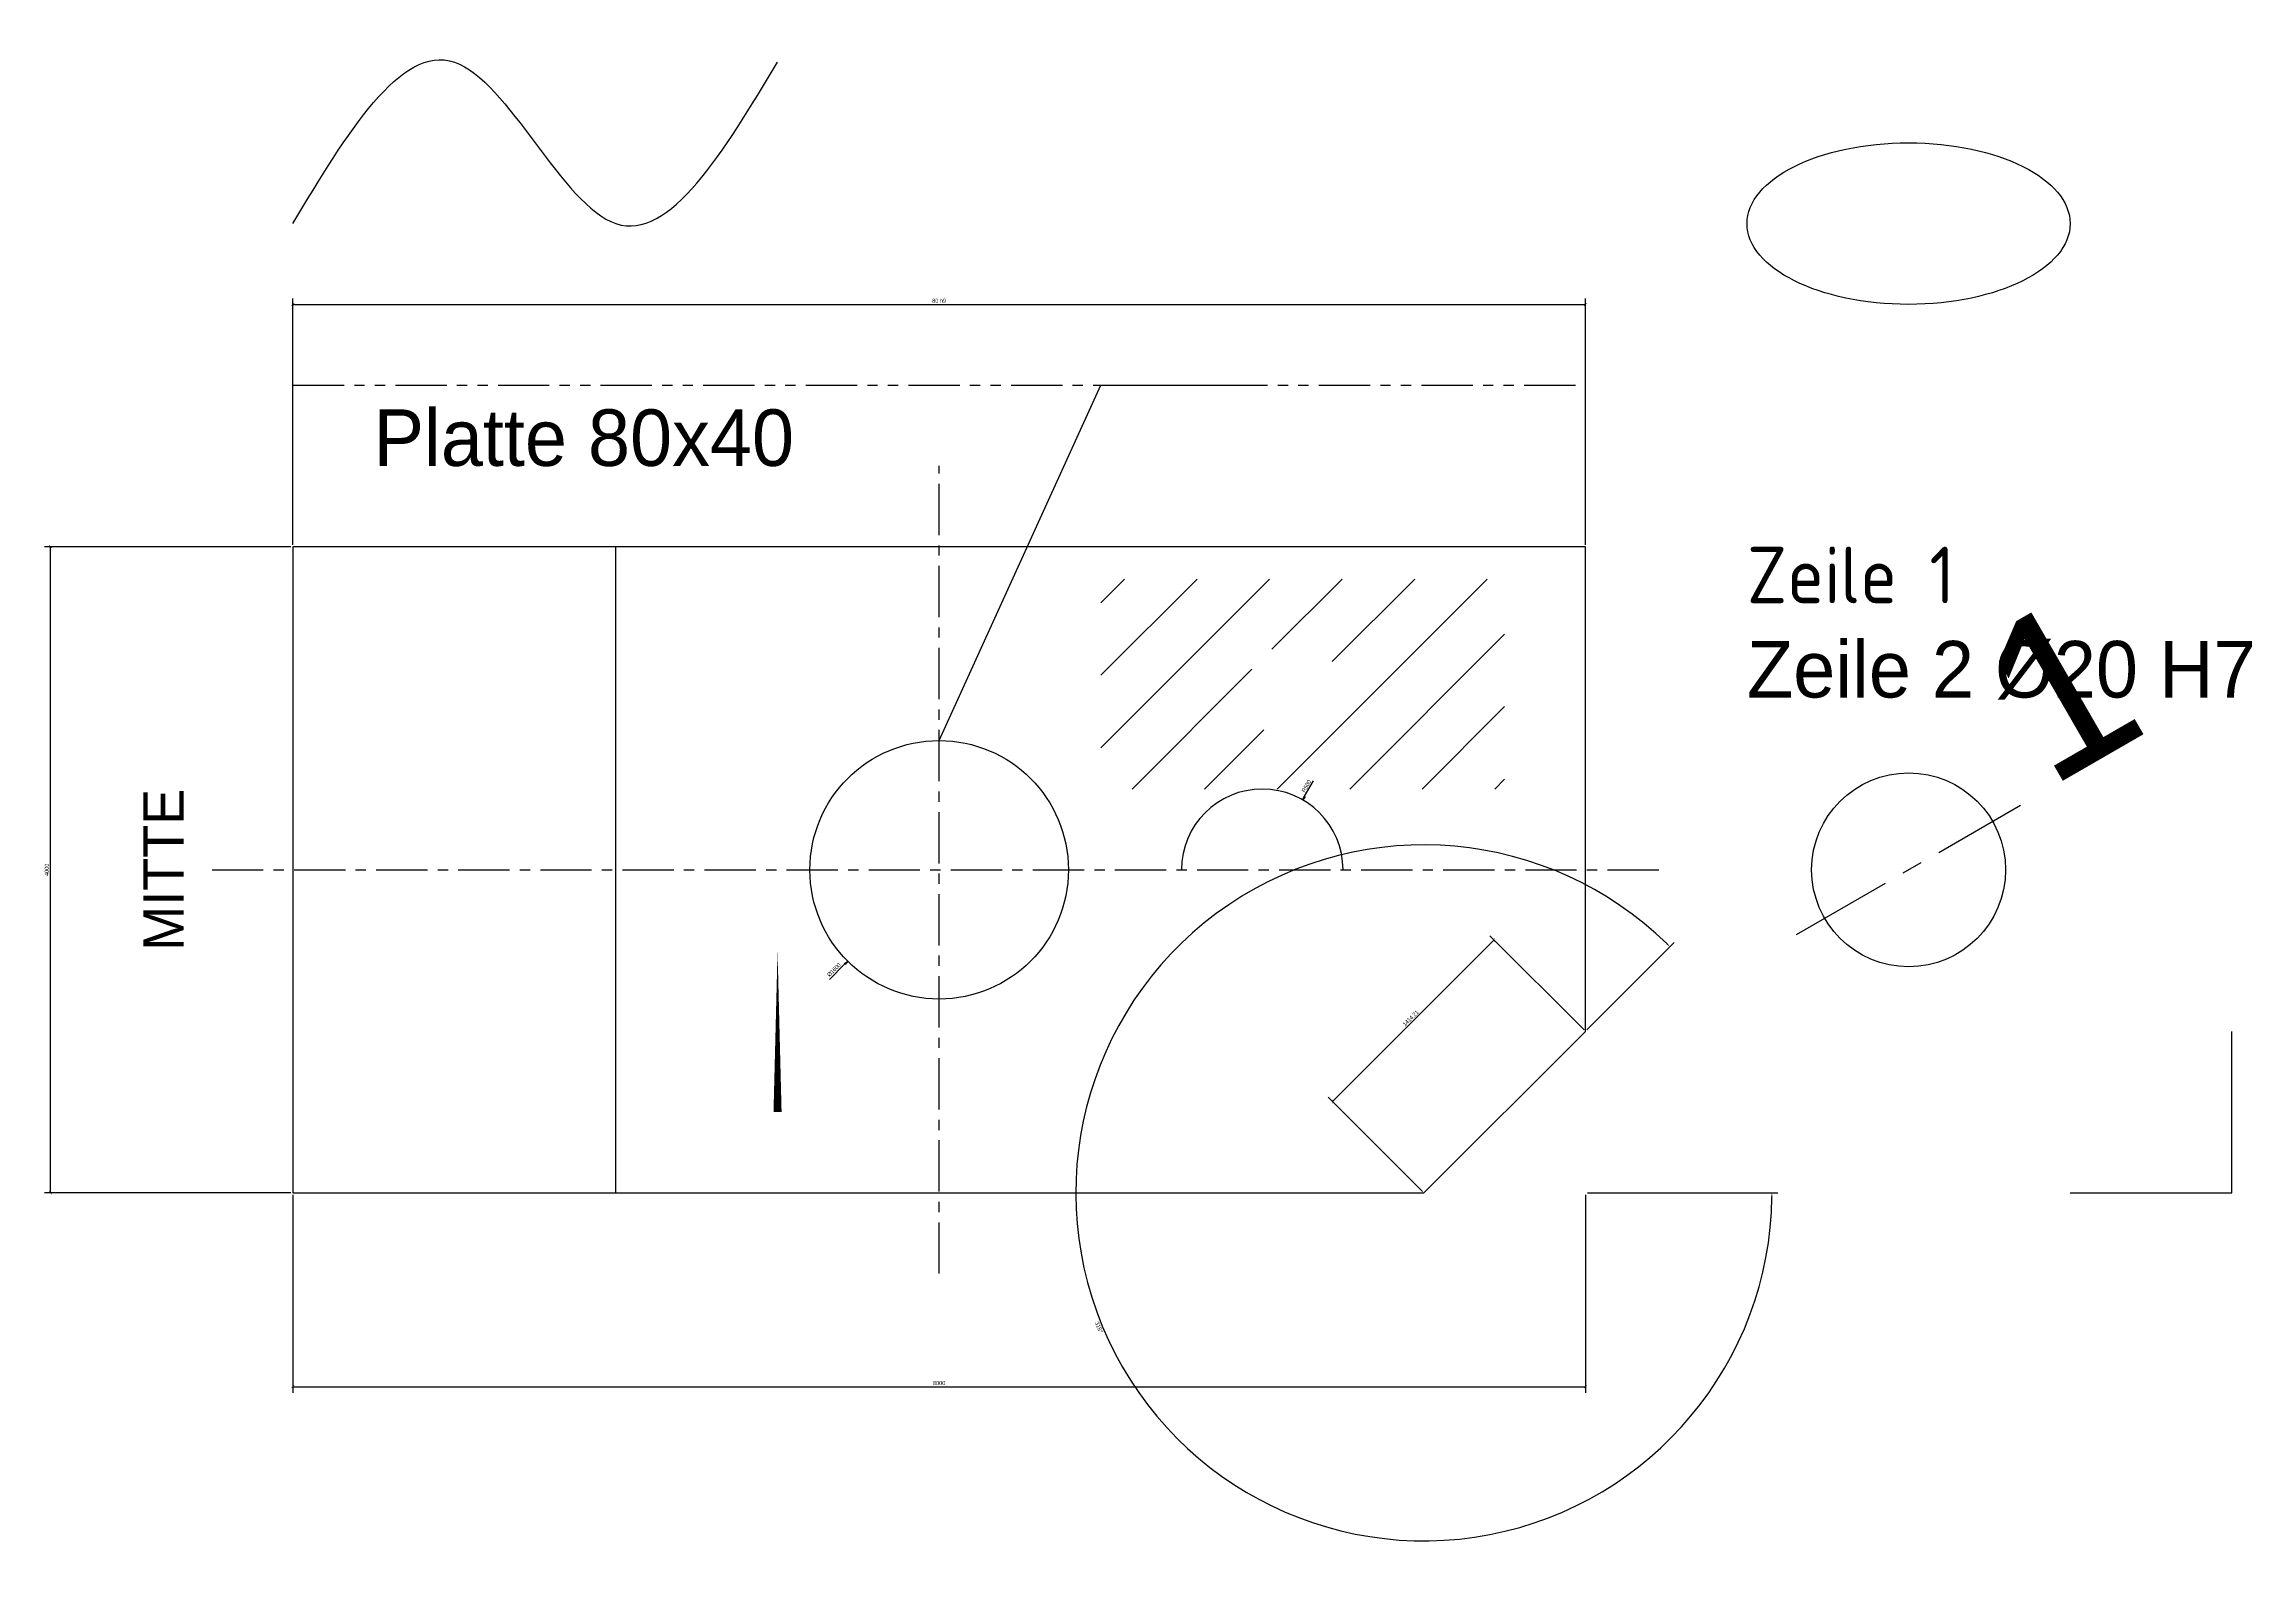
# Model space of a CAD drawing. Header units: millimetres. Extents: x -15 to 121, y -23 to 71.
import ezdxf
from ezdxf.enums import TextEntityAlignment as Align

# ---------------------------------------------------------------- set-up
doc = ezdxf.new("R2010")
doc.units = ezdxf.units.MM
doc.linetypes.add('CENTER', pattern=[5.08, 3.175, -0.635, 0.635, -0.635])
doc.linetypes.add('PHANTOM', pattern=[6.35, 3.175, -0.635, 0.635, -0.635, 0.635, -0.635])
for name, color, linetype in [('0.25', 4, 'Continuous'), ('0.35', 3, 'Continuous'), ('0.50', 2, 'Continuous'), ('Achsen', 4, 'CENTER'), ('Bemaßung', 4, 'Continuous'), ('Schraffur', 6, 'Continuous'), ('Strich-2xPunkt', 4, 'PHANTOM'), ('Text Höhe 3.5', 3, 'Continuous'), ('Verdeckt', 3, 'Continuous')]:
    doc.layers.add(name, color=color, linetype=linetype)
doc.styles.add('OpenSansCondensed-Light', font='OpenSansCondensed-Light.ttf')
doc.dimstyles.new('EZ_CURVED', dxfattribs={"dimtxt": 0.25, "dimasz": 0.25, "dimexe": 0.375, "dimexo": 0.125, "dimgap": 0.1, "dimtad": 1, "dimlfac": 100, "dimzin": 12, "dimdsep": 46, "dimtxsty": 'OpenSansCondensed-Light', "dimcen": 2.5, "dimazin": 2, "dimtfac": 0.5, "dimtmove": 2, "dimatfit": 3, "dimarcsym": 2})
doc.dimstyles.new('EZ_RADIUS', dxfattribs={"dimtxt": 0.25, "dimasz": 0.25, "dimexe": 0.375, "dimexo": 0.125, "dimgap": 0.1, "dimtad": 1, "dimlfac": 100, "dimzin": 12, "dimdsep": 46, "dimtxsty": 'OpenSansCondensed-Light', "dimblk": 'CLOSEDBLANK', "dimcen": 0, "dimazin": 3, "dimtfac": 0.5, "dimtofl": 0, "dimtmove": 1, "dimatfit": 3})
doc.dimstyles.new('EZDXF', dxfattribs={"dimtxt": 0.25, "dimasz": 0.175, "dimexe": 0.375, "dimexo": 0.125, "dimgap": 0.1, "dimtad": 1, "dimlfac": 100, "dimzin": 12, "dimdsep": 46, "dimtxsty": 'OpenSansCondensed-Light', "dimblk": 'ARCHTICK', "dimcen": 2.5, "dimazin": 3, "dimtfac": 0.5, "dimtmove": 2, "dimatfit": 3})

# ---------------------------------------------------------------- blocks, each defined once
blk = doc.blocks.new('_ARCHTICK')
at = {"color": 0, "linetype": 'BYBLOCK', "const_width": 0.15}
blk.add_lwpolyline([(-0.5, -0.5), (0.5, 0.5)], dxfattribs=at)
blk = doc.blocks.new('_CLOSEDBLANK')
at = {"color": 0, "linetype": 'BYBLOCK'}
blk.add_lwpolyline([(-1, 0.16), (0, 0), (-1, -0.16)], close=True, dxfattribs=at)
blk = doc.blocks.new('*D4')
blk.add_line((34.17, 14.17), (33.21, 13.21))
at = {"layer": 'Defpoints'}
for p in [(40, 20), (34.34, 14.34)]:
    blk.add_point(p, dxfattribs=at)
at = {"layer": 'Bemaßung', "xscale": 0.25, "yscale": 0.25, "rotation": 44.99999999999997}
blk.add_blockref('_CLOSEDBLANK', (34.34, 14.34), dxfattribs=at)
at = {"layer": 'Bemaßung', "insert": (33.49, 13.81), "char_height": 0.25, "attachment_point": 5, "rotation": 45, "style": 'OpenSansCondensed-Light'}
blk.add_mtext('%%c1600', dxfattribs=at)
blk = doc.blocks.new('*D5')
blk.add_line((62.62, 24.55), (63.17, 25.5))
at = {"layer": 'Defpoints'}
for p in [(62.5, 24.33), (60, 20)]:
    blk.add_point(p, dxfattribs=at)
at = {"layer": 'Bemaßung', "xscale": 0.25, "yscale": 0.25, "rotation": 240}
blk.add_blockref('_CLOSEDBLANK', (62.5, 24.33), dxfattribs=at)
at = {"layer": 'Bemaßung', "insert": (62.73, 25.18), "char_height": 0.25, "attachment_point": 5, "rotation": 60, "style": 'OpenSansCondensed-Light'}
blk.add_mtext('R500', dxfattribs=at)
blk = doc.blocks.new('BOLT')
at = {"layer": '0.50'}
blk.add_circle((0, 0), 3, dxfattribs=at)
at = {"layer": 'Achsen'}
blk.add_line((-4, 0), (4, 0), dxfattribs=at)
blk.add_attdef('POS', (5, 0), '', height=5)

msp = doc.modelspace()

# ---------------------------------------------------------------- hatches: boundary and pattern name
at = {"layer": 'Schraffur'}
h = msp.add_hatch(dxfattribs=at)
h.set_pattern_fill('ANSI31')
h.paths.add_polyline_path([(50, 25), (75, 25), (75, 38), (50, 38)])
edge = h.paths.add_edge_path()
edge.add_arc((62, 31), 3, 0, 360)

# ---------------------------------------------------------------- linework, layer by layer
at = {"layer": '0.25'}
msp.add_lwpolyline([(110, 0), (120, 0), (120, 10)], dxfattribs=at)
msp.add_ellipse((100, 60), major_axis=(10, 0), ratio=0.5, dxfattribs=at)
msp.add_spline([(0, 60), (10, 70), (20, 60), (30, 70)], degree=3, dxfattribs=at)
at = {"layer": '0.35'}
msp.add_lwpolyline([(10, 5, 0, 0, 0), (30, 5, 0.5, 0, 0), (30, 15, 0, 0, 0), (10, 15, 0, 0, 0)], format="xyseb", close=True, dxfattribs=at)
at = {"layer": '0.50'}
msp.add_lwpolyline([(0, 0), (70, 0), (80, 10), (80, 40), (0, 40)], close=True, dxfattribs=at)
msp.add_circle((40, 20), 8, dxfattribs=at)
msp.add_arc((60, 20), 5, 0, 180, dxfattribs=at)
at = {"layer": 'Achsen'}
for p, q in [((40, -5), (40, 45)), ((-5, 20), (85, 20))]:
    msp.add_line(p, q, dxfattribs=at)
at = {"layer": 'Strich-2xPunkt'}
msp.add_line((0, 50), (80, 50), dxfattribs=at)
at = {"layer": 'Verdeckt'}
msp.add_line((20, 0), (20, 40), dxfattribs=at)

# ---------------------------------------------------------------- block references
at = {"xscale": 2, "yscale": 2, "rotation": 30}
msp.add_blockref('BOLT', (100, 20), dxfattribs=at).add_auto_attribs({'POS': '1'})

# ---------------------------------------------------------------- texts
at = {"layer": 'Text Höhe 3.5'}
msp.add_text('Platte 80x40', height=3.5, dxfattribs=at).set_placement((5, 45))
msp.add_text('MITTE', height=2.5, rotation=90, dxfattribs=at).set_placement((-8, 20), align=Align.MIDDLE_CENTER)
at = {"layer": 'Text Höhe 3.5', "insert": (90, 40), "char_height": 3.5, "attachment_point": 1}
msp.add_mtext('{\\fisocp|b0|i0;Zeile 1}\\PZeile 2 %%c20 H7', dxfattribs=at)

# ---------------------------------------------------------------- dimensions: what is measured, and where the dimension line sits
at = {"layer": 'Bemaßung'}
msp.add_linear_dim(base=(0, 55), p1=(0, 40), p2=(80, 40), text='80 h9', dimstyle='EZDXF', dxfattribs=at).render()
for base, p1, p2, angle in [((-15, 0), (0, 0), (0, 40), 90), ((64.34315, 5.65685), (70, 0), (80, 10), 45)]:
    msp.add_linear_dim(base=base, p1=p1, p2=p2, angle=angle, dimstyle='EZDXF', dxfattribs=at).render()
dim = msp.add_diameter_dim_2p(p1=(45.65685, 25.65685), p2=(34.34315, 14.34315), dimstyle='EZ_RADIUS', dxfattribs=at)
dim.commit()
dim.dimension.update_dxf_attribs({"geometry": '*D4', "text_midpoint": (33.49462, 13.81282)})
dim = msp.add_radius_dim(center=(60, 20), mpoint=(62.5, 24.33013), dimstyle='EZ_RADIUS', dxfattribs=at)
dim.commit()
dim.dimension.update_dxf_attribs({"geometry": '*D5', "text_midpoint": (62.73014, 25.17875)})
msp.add_angular_dim_2l(base=(90, 8), line1=((70, 0), (80, 0)), line2=((70, 0), (80, 10)), dimstyle='EZ_CURVED', dxfattribs=at).render()
msp.add_linear_dim(base=(0, -12), p1=(0, 0), p2=(80, 0), dimstyle='EZDXF', dxfattribs=at).render()

# ---------------------------------------------------------------- leaders
msp.add_leader([(40, 28), (50, 50), (60, 50)], dimstyle='EZDXF', dxfattribs=at)

doc.saveas('drawing.dxf')
